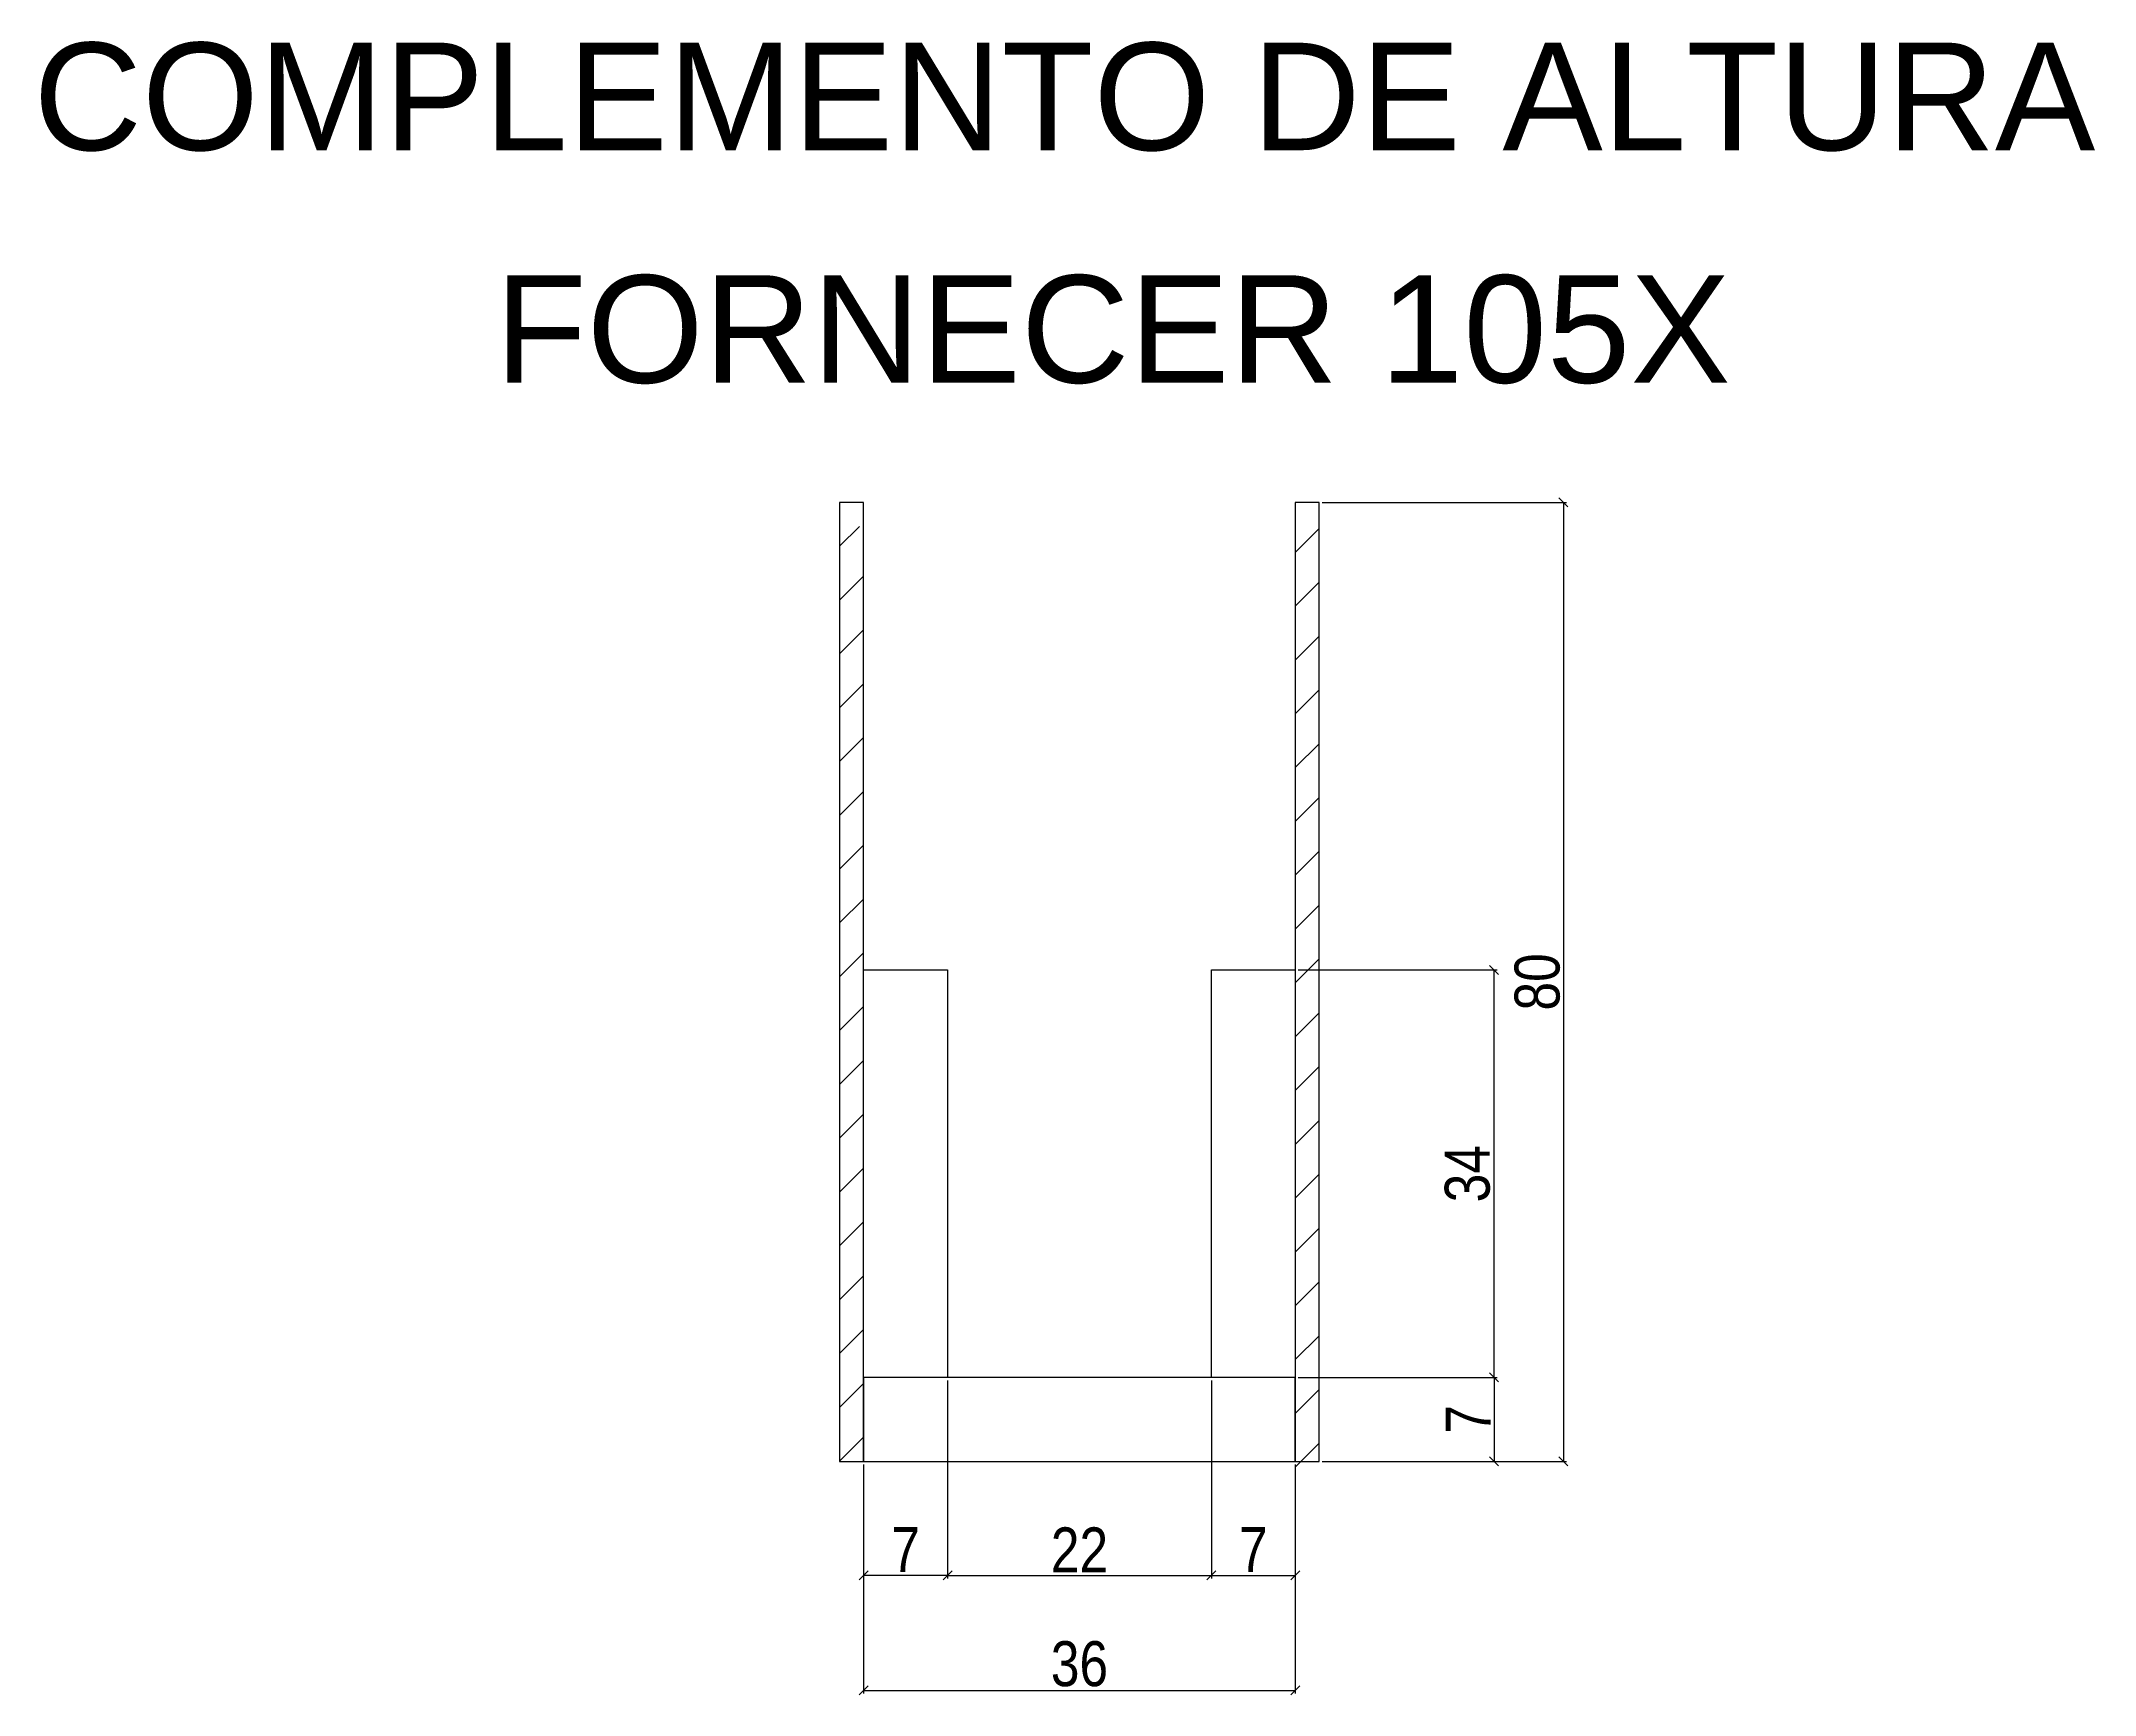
# Model space of a CAD drawing. Header units: millimetres. Extents: x -1501 to 2149, y 662 to 5627.
# Drawn here: x -206 to 479, y 1296 to 1848 of the extents above; entities that cross this region are included whole.
import ezdxf

# ---------------------------------------------------------------- set-up
doc = ezdxf.new("R2010")
doc.units = ezdxf.units.MM
for name, color, linetype in [('1', 1, 'Continuous'), ('COTA', 241, 'Continuous'), ('Painéis', 200, 'Continuous'), ('SARR_7x7', 40, 'Continuous')]:
    doc.layers.add(name, color=color, linetype=linetype)
doc.styles.add('COTA TECNICA 2X', font='techl___.ttf', dxfattribs={"height": 10})
doc.styles.add('R80-50', font='arial.ttf', dxfattribs={"height": 10})
doc.dimstyles.new('SECAO', dxfattribs={"dimscale": 0.333333, "dimtxt": 5, "dimasz": 9, "dimexe": 3, "dimexo": 3, "dimgap": 3, "dimtad": 1, "dimdec": 1, "dimlfac": 0.5, "dimzin": 12, "dimdsep": 46, "dimtxsty": 'COTA TECNICA 2X', "dimblk1": 'OBLIQUE', "dimblk2": 'OBLIQUE', "dimsah": 1, "dimcen": 0.9, "dimclrd": 4, "dimclre": 4, "dimclrt": 240, "dimadec": 1, "dimazin": 3, "dimtfac": 1, "dimtdec": 1, "dimtmove": 0, "dimatfit": 3, "dimfxl": 1, "dimtolj": 1, "dimtzin": 12, "dimarcsym": 0})

# ---------------------------------------------------------------- blocks, each defined once
blk = doc.blocks.new('_Oblique')
at = {"layer": '1', "color": 0, "lineweight": -2}
blk.add_line((-0.5, -0.5), (0.5, 0.5), dxfattribs=at)
blk = doc.blocks.new('*D530')
at = {"layer": 'COTA', "color": 4, "lineweight": -2, "transparency": 16777216}
for p, q in [((68.65, 1373.39), (68.65, 1296.94)), ((212.65, 1373.39), (212.65, 1296.94)), ((68.65, 1297.94), (212.65, 1297.94))]:
    blk.add_line(p, q, dxfattribs=at)
at = {"layer": 'Defpoints', "color": 0, "transparency": 16777216}
for p in [(68.65, 1374.39), (212.65, 1374.39), (212.65, 1297.94)]:
    blk.add_point(p, dxfattribs=at)
at = {"layer": 'COTA', "color": 4, "lineweight": -2, "transparency": 16777216, "xscale": 3, "yscale": 3, "zscale": 3, "rotation": 180}
blk.add_blockref('_Oblique', (68.65, 1297.94), dxfattribs=at)
at = {"layer": 'COTA', "color": 4, "lineweight": -2, "transparency": 16777216, "xscale": 3, "yscale": 3, "zscale": 3}
blk.add_blockref('_Oblique', (212.65, 1297.94), dxfattribs=at)
at = {"layer": 'COTA', "color": 240, "transparency": 16777216, "insert": (140.65, 1306.77), "char_height": 10, "attachment_point": 5, "style": 'COTA TECNICA 2X'}
blk.add_mtext('\\A1;{\\H1.5x;36}', dxfattribs=at)
blk = doc.blocks.new('*D531')
at = {"layer": 'COTA', "color": 4, "lineweight": -2, "transparency": 16777216}
for p, q in [((96.65, 1401.39), (96.65, 1335.33)), ((184.65, 1401.39), (184.65, 1335.33)), ((96.65, 1336.33), (184.65, 1336.33))]:
    blk.add_line(p, q, dxfattribs=at)
at = {"layer": 'Defpoints', "color": 0, "transparency": 16777216}
for p in [(96.65, 1402.39), (184.65, 1402.39), (184.65, 1336.33)]:
    blk.add_point(p, dxfattribs=at)
at = {"layer": 'COTA', "color": 4, "lineweight": -2, "transparency": 16777216, "xscale": 3, "yscale": 3, "zscale": 3, "rotation": 180}
blk.add_blockref('_Oblique', (96.65, 1336.33), dxfattribs=at)
at = {"layer": 'COTA', "color": 4, "lineweight": -2, "transparency": 16777216, "xscale": 3, "yscale": 3, "zscale": 3}
blk.add_blockref('_Oblique', (184.65, 1336.33), dxfattribs=at)
at = {"layer": 'COTA', "color": 240, "transparency": 16777216, "insert": (140.65, 1344.83), "char_height": 10, "attachment_point": 5, "style": 'COTA TECNICA 2X'}
blk.add_mtext('\\A1;{\\H1.5x;22}', dxfattribs=at)
blk = doc.blocks.new('*D532')
at = {"layer": 'COTA', "color": 4, "lineweight": -2, "transparency": 16777216}
for p, q in [((96.65, 1401.39), (96.65, 1335.33)), ((68.65, 1373.39), (68.65, 1335.33)), ((96.65, 1336.33), (68.65, 1336.33))]:
    blk.add_line(p, q, dxfattribs=at)
at = {"layer": 'Defpoints', "color": 0, "transparency": 16777216}
for p in [(96.65, 1402.39), (68.65, 1374.39), (68.65, 1336.33)]:
    blk.add_point(p, dxfattribs=at)
at = {"layer": 'COTA', "color": 4, "lineweight": -2, "transparency": 16777216, "xscale": 3, "yscale": 3, "zscale": 3, "rotation": 180}
blk.add_blockref('_Oblique', (68.65, 1336.33), dxfattribs=at)
at = {"layer": 'COTA', "color": 4, "lineweight": -2, "transparency": 16777216, "xscale": 3, "yscale": 3, "zscale": 3}
blk.add_blockref('_Oblique', (96.65, 1336.33), dxfattribs=at)
at = {"layer": 'COTA', "color": 240, "transparency": 16777216, "insert": (82.65, 1344.94), "char_height": 10, "width": 8.1501, "attachment_point": 5, "style": 'COTA TECNICA 2X'}
blk.add_mtext('\\A1;{\\H1.5x;7}', dxfattribs=at)
blk = doc.blocks.new('*D533')
at = {"layer": 'COTA', "color": 4, "lineweight": -2, "transparency": 16777216}
for p, q in [((213.65, 1402.39), (279.94, 1402.39)), ((278.94, 1402.39), (278.94, 1374.39)), ((221.65, 1374.39), (279.94, 1374.39))]:
    blk.add_line(p, q, dxfattribs=at)
at = {"layer": 'Defpoints', "color": 0, "transparency": 16777216}
for p in [(212.65, 1402.39), (220.65, 1374.39), (278.94, 1374.39)]:
    blk.add_point(p, dxfattribs=at)
at = {"layer": 'COTA', "color": 4, "lineweight": -2, "transparency": 16777216, "xscale": 3, "yscale": 3, "zscale": 3}
for p, rotation in [((278.94, 1402.39), 90), ((278.94, 1374.39), 270)]:
    blk.add_blockref('_Oblique', p, dxfattribs=dict(at, rotation=rotation))
at = {"layer": 'COTA', "color": 240, "transparency": 16777216, "insert": (270.33, 1388.39), "char_height": 10, "attachment_point": 5, "rotation": 90, "style": 'COTA TECNICA 2X'}
blk.add_mtext('\\A1;{\\H1.5x;7}', dxfattribs=at)
blk = doc.blocks.new('*D534')
at = {"layer": 'COTA', "color": 4, "lineweight": -2, "transparency": 16777216}
for p, q in [((184.65, 1401.39), (184.65, 1335.33)), ((212.65, 1373.39), (212.65, 1335.33)), ((184.65, 1336.33), (212.65, 1336.33))]:
    blk.add_line(p, q, dxfattribs=at)
at = {"layer": 'Defpoints', "color": 0, "transparency": 16777216}
for p in [(184.65, 1402.39), (212.65, 1374.39), (212.65, 1336.33)]:
    blk.add_point(p, dxfattribs=at)
at = {"layer": 'COTA', "color": 4, "lineweight": -2, "transparency": 16777216, "xscale": 3, "yscale": 3, "zscale": 3, "rotation": 180}
blk.add_blockref('_Oblique', (184.65, 1336.33), dxfattribs=at)
at = {"layer": 'COTA', "color": 4, "lineweight": -2, "transparency": 16777216, "xscale": 3, "yscale": 3, "zscale": 3}
blk.add_blockref('_Oblique', (212.65, 1336.33), dxfattribs=at)
at = {"layer": 'COTA', "color": 240, "transparency": 16777216, "insert": (198.65, 1344.94), "char_height": 10, "attachment_point": 5, "style": 'COTA TECNICA 2X'}
blk.add_mtext('\\A1;{\\H1.5x;7}', dxfattribs=at)
blk = doc.blocks.new('*D629')
at = {"layer": 'COTA', "color": 4, "lineweight": -2, "transparency": 16777216}
for p, q in [((213.65, 1538.39), (279.94, 1538.39)), ((278.94, 1402.39), (278.94, 1538.39)), ((221.65, 1402.39), (279.94, 1402.39))]:
    blk.add_line(p, q, dxfattribs=at)
at = {"layer": 'Defpoints', "color": 0, "transparency": 16777216}
for p in [(212.65, 1538.39), (278.94, 1538.39), (220.65, 1402.39)]:
    blk.add_point(p, dxfattribs=at)
at = {"layer": 'COTA', "color": 4, "lineweight": -2, "transparency": 16777216, "xscale": 3, "yscale": 3, "zscale": 3}
for p, rotation in [((278.94, 1538.39), 90), ((278.94, 1402.39), 270)]:
    blk.add_blockref('_Oblique', p, dxfattribs=dict(at, rotation=rotation))
at = {"layer": 'COTA', "color": 240, "transparency": 16777216, "insert": (270.11, 1470.39), "char_height": 10, "attachment_point": 5, "rotation": 90, "style": 'COTA TECNICA 2X'}
blk.add_mtext('\\A1;{\\H1.5x;34}', dxfattribs=at)
blk = doc.blocks.new('*D630')
at = {"layer": 'COTA', "color": 4, "lineweight": -2, "transparency": 16777216}
for p, q in [((221.65, 1694.39), (303.09, 1694.39)), ((302.09, 1694.39), (302.09, 1374.39)), ((221.65, 1374.39), (303.09, 1374.39))]:
    blk.add_line(p, q, dxfattribs=at)
at = {"layer": 'Defpoints', "color": 0, "transparency": 16777216}
for p in [(220.65, 1694.39), (220.65, 1374.39), (302.09, 1374.39)]:
    blk.add_point(p, dxfattribs=at)
at = {"layer": 'COTA', "color": 4, "lineweight": -2, "transparency": 16777216, "xscale": 3, "yscale": 3, "zscale": 3}
for p, rotation in [((302.09, 1694.39), 90), ((302.09, 1374.39), 270)]:
    blk.add_blockref('_Oblique', p, dxfattribs=dict(at, rotation=rotation))
at = {"layer": 'COTA', "color": 240, "transparency": 16777216, "insert": (293.41, 1534.39), "char_height": 10, "attachment_point": 5, "rotation": 90, "style": 'COTA TECNICA 2X'}
blk.add_mtext('\\A1;{\\H1.5x;80}', dxfattribs=at)

msp = doc.modelspace()

# ---------------------------------------------------------------- hatches: boundary and pattern name
at = {"layer": 'COTA'}
h = msp.add_hatch(dxfattribs=at)
h.set_pattern_fill('ANSI31', color=256, scale=4, style=0)
h.set_pattern_definition([(45, (-39647.79, -10135.992), (-8.980256, 8.980256), [])])
h.paths.add_polyline_path([(60.65, 1366.39), (68.65, 1366.39), (68.65, 1686.39), (60.65, 1686.39)])
h = msp.add_hatch(dxfattribs=at)
h.set_pattern_fill('ANSI31', color=256, scale=4, style=0)
h.set_pattern_definition([(45, (-39475.79, -10135.992), (-8.980256, 8.980256), [])])
h.paths.add_polyline_path([(212.65, 1366.39), (220.65, 1366.39), (220.65, 1686.39), (212.65, 1686.39)])

# ---------------------------------------------------------------- linework, layer by layer
at = {"layer": 'Painéis'}
for points in [[(60.65, 1374.39), (68.65, 1374.39), (68.65, 1694.39), (60.65, 1694.39)], [(212.65, 1374.39), (220.65, 1374.39), (220.65, 1694.39), (212.65, 1694.39)]]:
    msp.add_lwpolyline(points, close=True, dxfattribs=at)
at = {"layer": 'SARR_7x7', "linetype": 'Continuous'}
for points in [[(96.65, 1402.39), (68.65, 1402.39), (68.65, 1538.39), (96.65, 1538.39)], [(212.65, 1402.39), (184.65, 1402.39), (184.65, 1538.39), (212.65, 1538.39)]]:
    msp.add_lwpolyline(points, close=True, dxfattribs=at)
msp.add_lwpolyline([(84.65, 1374.39), (212.65, 1374.39), (212.65, 1402.39), (68.65, 1402.39), (68.65, 1374.39), (84.65, 1374.39)], dxfattribs=at)

# ---------------------------------------------------------------- texts
at = {"color": 1, "char_height": 35.8789, "attachment_point": 1, "style": 'R80-50'}
for s, insert in [('COMPLEMENTO DE ALTURA', (-208.3, 1847.83)), ('\\pxt8;FORNECER 105X', (-54.31, 1770.21))]:
    msp.add_mtext_dynamic_manual_height_columns(s, width=808.3762, gutter_width=249.16, heights=[0], dxfattribs=dict(at, insert=insert))

# ---------------------------------------------------------------- dimensions: what is measured, and where the dimension line sits
at = {"layer": 'COTA', "color": 3}
for base, p1, p2, angle, picture, middle in [((302.09, 1374.39), (220.65, 1694.39), (220.65, 1374.39), 90, '*D630', (302.09, 1534.39)), ((212.65, 1336.33), (184.65, 1402.39), (212.65, 1374.39), 180, '*D534', (198.65, 1336.33))]:
    dim = msp.add_linear_dim(base=base, p1=p1, p2=p2, angle=angle, text='{\\H1.5x;<>}', dimstyle='SECAO', override={"dimtxt": 4, "dimlfac": 0.25}, dxfattribs=at)
    dim.commit()
    dim.dimension.update_dxf_attribs({"geometry": picture, "text_midpoint": middle, "dimtype": 160})
for base, p1, p2, picture, middle in [((278.94, 1538.39), (220.65, 1402.39), (212.65, 1538.39), '*D629', (270.11, 1470.39)), ((278.94, 1374.39), (212.65, 1402.39), (220.65, 1374.39), '*D533', (270.33, 1388.39))]:
    dim = msp.add_linear_dim(base=base, p1=p1, p2=p2, angle=90, text='{\\H1.5x;<>}', dimstyle='SECAO', override={"dimtxt": 4, "dimlfac": 0.25}, dxfattribs=at)
    dim.commit()
    dim.dimension.update_dxf_attribs({"geometry": picture, "text_midpoint": middle})
for base, p1, p2, picture, middle in [((68.65, 1336.33), (96.65, 1402.39), (68.65, 1374.39), '*D532', (82.65, 1336.33)), ((184.65, 1336.33), (96.65, 1402.39), (184.65, 1402.39), '*D531', (140.65, 1336.33)), ((212.65, 1297.94), (68.65, 1374.39), (212.65, 1374.39), '*D530', (140.65, 1297.94))]:
    dim = msp.add_linear_dim(base=base, p1=p1, p2=p2, text='{\\H1.5x;<>}', dimstyle='SECAO', override={"dimtxt": 4, "dimlfac": 0.25}, dxfattribs=at)
    dim.commit()
    dim.dimension.update_dxf_attribs({"geometry": picture, "text_midpoint": middle, "dimtype": 160})

doc.saveas('drawing.dxf')
